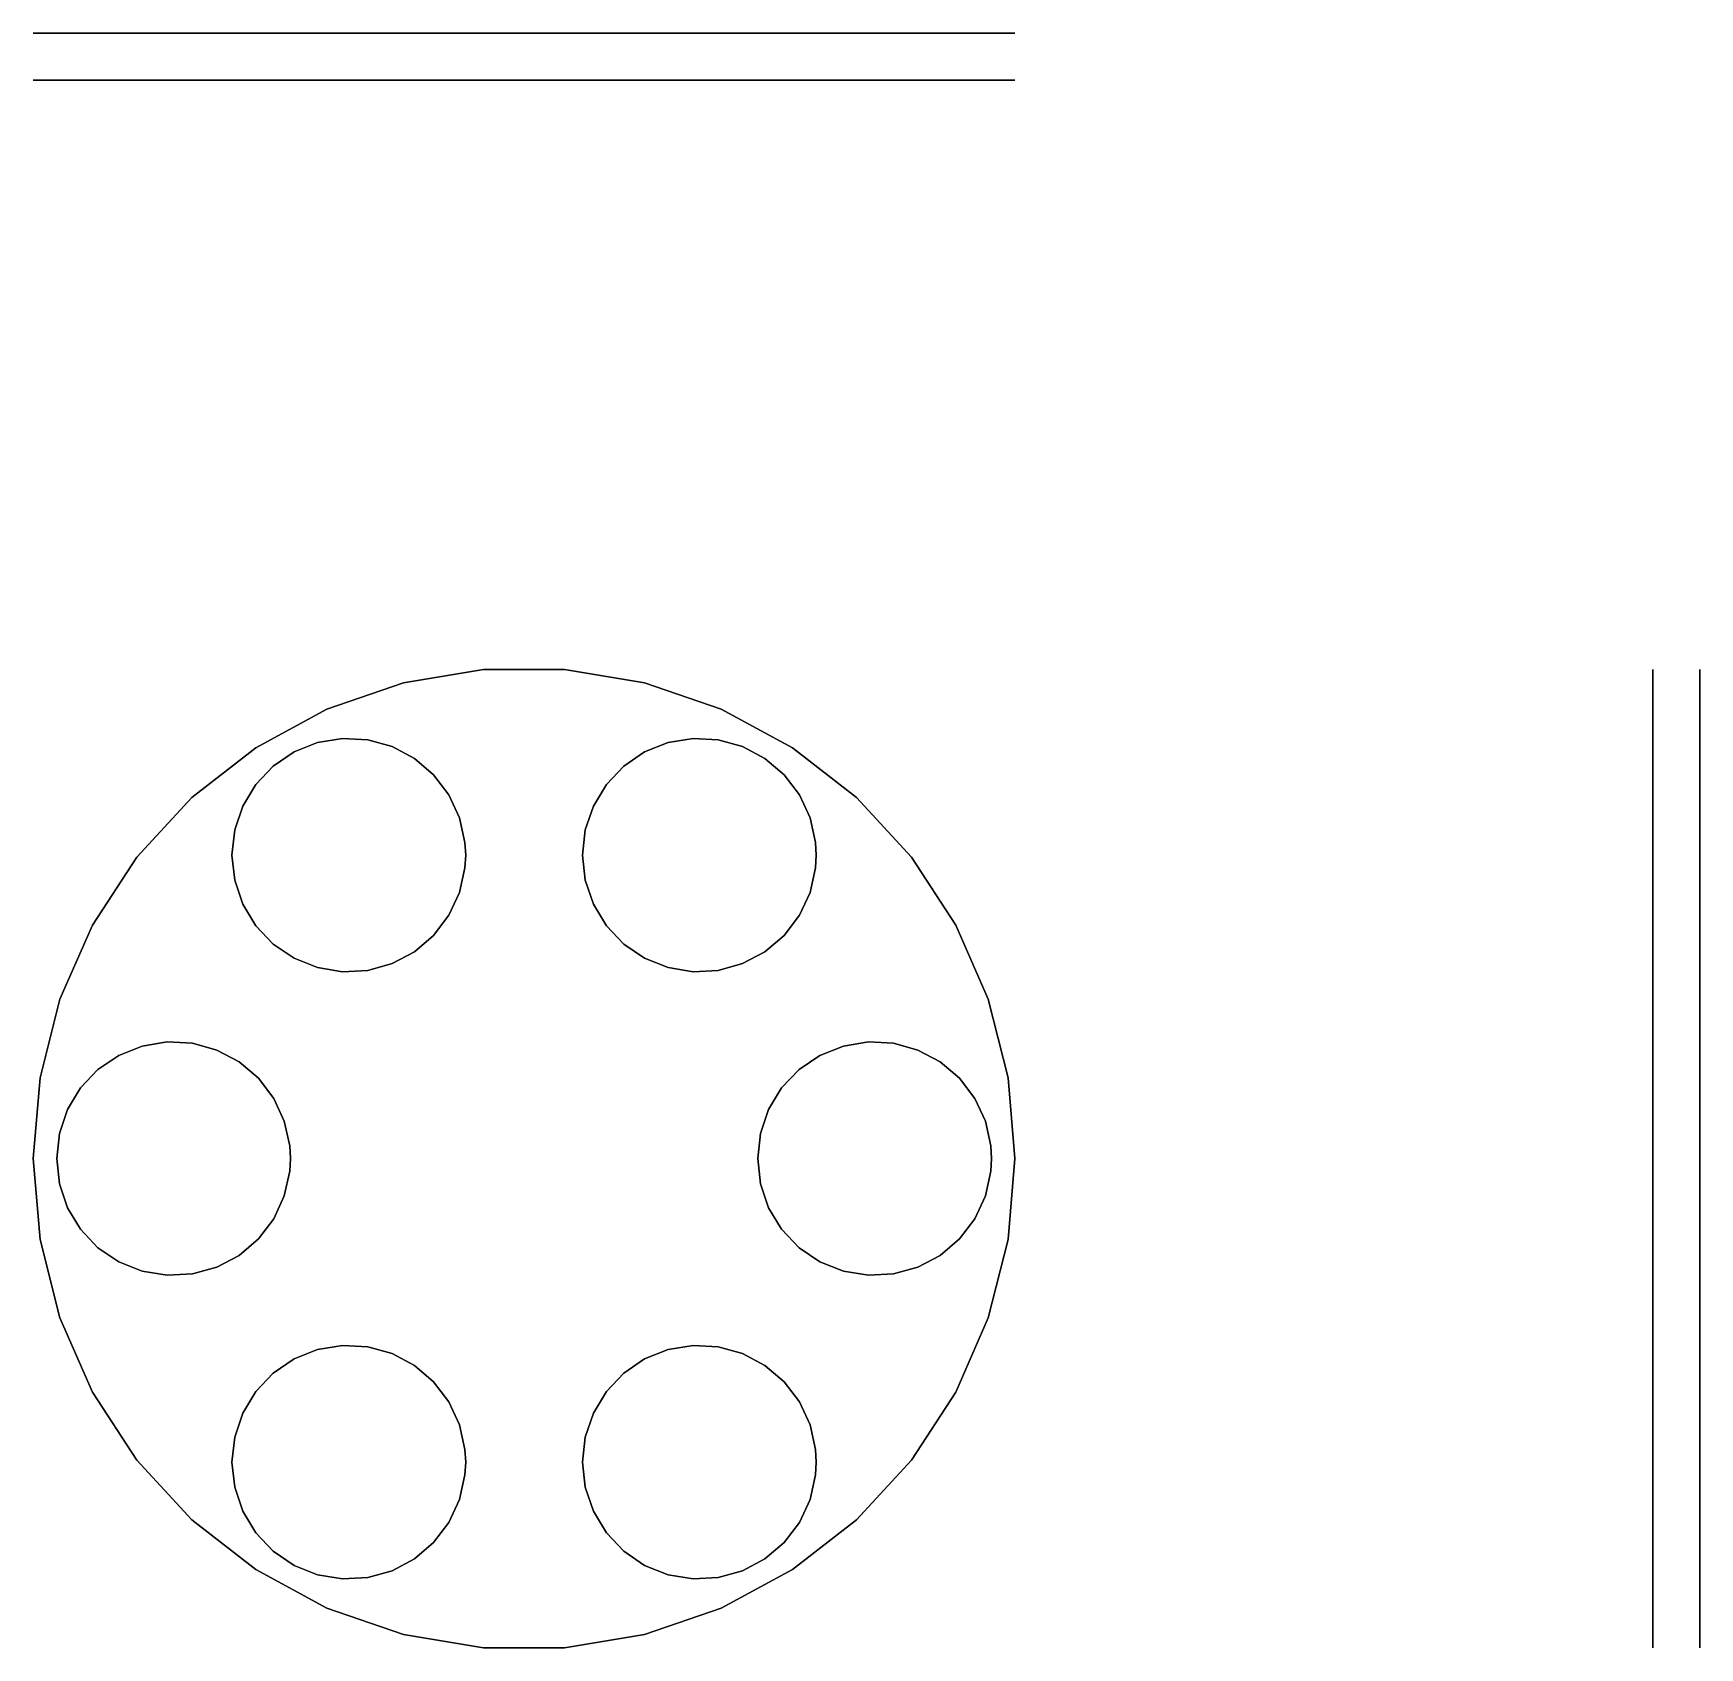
# Model space of a CAD drawing. Extents: x -2.62 to 6.29, y -2.62 to 6.02.
import ezdxf

# ---------------------------------------------------------------- set-up
doc = ezdxf.new("R2010")
doc.units = 0
doc.layers.get('0').update_dxf_attribs({"linetype": 'CONTINUOUS'})

msp = doc.modelspace()

# ---------------------------------------------------------------- linework, layer by layer
for p, q in [((-2.5892, 6.0196), (-2.625, 6.0196)), ((-2.625, 6.0196), (-2.5892, 6.0196)), ((-2.4828, 6.0196), (-2.5892, 6.0196)), ((-2.5892, 6.0196), (-2.4828, 6.0196)), ((-2.5, 6.0196), (-2.4854, 6.0196)), ((-2.4854, 6.0196), (-2.5, 6.0196)), ((-2.4854, 6.0196), (-2.4422, 6.0196)), ((-2.4422, 6.0196), (-2.4854, 6.0196)), ((-2.3086, 6.0196), (-2.4828, 6.0196)), ((-2.4828, 6.0196), (-2.3086, 6.0196)), ((-2.4422, 6.0196), (-2.3726, 6.0196)), ((-2.3726, 6.0196), (-2.4422, 6.0196)), ((-2.3726, 6.0196), (-2.2796, 6.0196)), ((-2.2796, 6.0196), (-2.3726, 6.0196)), ((-2.0715, 6.0196), (-2.3086, 6.0196)), ((-2.3086, 6.0196), (-2.0715, 6.0196)), ((-2.2796, 6.0196), (-2.1678, 6.0196)), ((-2.1678, 6.0196), (-2.2796, 6.0196)), ((-2.1678, 6.0196), (-2.0422, 6.0196)), ((-2.0422, 6.0196), (-2.1678, 6.0196)), ((-1.7779, 6.0196), (-2.0715, 6.0196)), ((-2.0715, 6.0196), (-1.7779, 6.0196)), ((-2.0422, 6.0196), (-1.9088, 6.0196)), ((-1.9088, 6.0196), (-2.0422, 6.0196)), ((-1.9088, 6.0196), (-1.7739, 6.0196)), ((-1.7739, 6.0196), (-1.9088, 6.0196)), ((-1.4357, 6.0196), (-1.7779, 6.0196)), ((-1.7779, 6.0196), (-1.4357, 6.0196)), ((-1.7739, 6.0196), (-1.6437, 6.0196)), ((-1.6437, 6.0196), (-1.7739, 6.0196)), ((-1.6437, 6.0196), (-1.5243, 6.0196)), ((-1.5243, 6.0196), (-1.6437, 6.0196)), ((-1.5625, 6.0196), (-1.5479, 6.0196)), ((-1.5479, 6.0196), (-1.5625, 6.0196)), ((-1.5625, 6.0196), (-1.5479, 6.0196)), ((-1.5479, 6.0196), (-1.5625, 6.0196)), ((-1.5479, 6.0196), (-1.5047, 6.0196)), ((-1.5047, 6.0196), (-1.5479, 6.0196)), ((-1.5479, 6.0196), (-1.5047, 6.0196)), ((-1.5047, 6.0196), (-1.5479, 6.0196)), ((-1.5243, 6.0196), (-1.4213, 6.0196)), ((-1.4213, 6.0196), (-1.5243, 6.0196)), ((-1.5047, 6.0196), (-1.4351, 6.0196)), ((-1.4351, 6.0196), (-1.5047, 6.0196)), ((-1.5047, 6.0196), (-1.4351, 6.0196)), ((-1.4351, 6.0196), (-1.5047, 6.0196)), ((-1.0545, 6.0196), (-1.4357, 6.0196)), ((-1.4357, 6.0196), (-1.0545, 6.0196)), ((-1.4351, 6.0196), (-1.3421, 6.0196)), ((-1.3421, 6.0196), (-1.4351, 6.0196)), ((-1.4351, 6.0196), (-1.3421, 6.0196)), ((-1.3421, 6.0196), (-1.4351, 6.0196)), ((-1.4213, 6.0196), (-1.3395, 6.0196)), ((-1.3395, 6.0196), (-1.4213, 6.0196)), ((-1.3421, 6.0196), (-1.2303, 6.0196)), ((-1.2303, 6.0196), (-1.3421, 6.0196)), ((-1.3421, 6.0196), (-1.2303, 6.0196)), ((-1.2303, 6.0196), (-1.3421, 6.0196)), ((-1.3395, 6.0196), (-1.2827, 6.0196)), ((-1.2827, 6.0196), (-1.3395, 6.0196)), ((-1.2827, 6.0196), (-1.2537, 6.0196)), ((-1.2537, 6.0196), (-1.2827, 6.0196)), ((-1.2537, 6.0196), (-1.25, 6.0196)), ((-1.25, 6.0196), (-1.2537, 6.0196)), ((-1.2303, 6.0196), (-1.1047, 6.0196)), ((-1.1047, 6.0196), (-1.2303, 6.0196)), ((-1.2303, 6.0196), (-1.1047, 6.0196)), ((-1.1047, 6.0196), (-1.2303, 6.0196)), ((-1.1047, 6.0196), (-0.9713, 6.0196)), ((-0.9713, 6.0196), (-1.1047, 6.0196)), ((-1.1047, 6.0196), (-0.9713, 6.0196)), ((-0.9713, 6.0196), (-1.1047, 6.0196)), ((-0.6444, 6.0196), (-1.0545, 6.0196)), ((-1.0545, 6.0196), (-0.6444, 6.0196)), ((-0.9713, 6.0196), (-0.8364, 6.0196)), ((-0.8364, 6.0196), (-0.9713, 6.0196)), ((-0.9713, 6.0196), (-0.8364, 6.0196)), ((-0.8364, 6.0196), (-0.9713, 6.0196)), ((-0.8364, 6.0196), (-0.7062, 6.0196)), ((-0.7062, 6.0196), (-0.8364, 6.0196)), ((-0.8364, 6.0196), (-0.7062, 6.0196)), ((-0.7062, 6.0196), (-0.8364, 6.0196)), ((-0.7062, 6.0196), (-0.5868, 6.0196)), ((-0.5868, 6.0196), (-0.7062, 6.0196)), ((-0.7062, 6.0196), (-0.5868, 6.0196)), ((-0.5868, 6.0196), (-0.7062, 6.0196)), ((-0.2168, 6.0196), (-0.6444, 6.0196)), ((-0.6444, 6.0196), (-0.2168, 6.0196)), ((-0.5868, 6.0196), (-0.4838, 6.0196)), ((-0.4838, 6.0196), (-0.5868, 6.0196)), ((-0.5868, 6.0196), (-0.4838, 6.0196)), ((-0.4838, 6.0196), (-0.5868, 6.0196)), ((-0.4838, 6.0196), (-0.402, 6.0196)), ((-0.402, 6.0196), (-0.4838, 6.0196)), ((-0.4838, 6.0196), (-0.402, 6.0196)), ((-0.402, 6.0196), (-0.4838, 6.0196)), ((-0.402, 6.0196), (-0.3452, 6.0196)), ((-0.3452, 6.0196), (-0.402, 6.0196)), ((-0.402, 6.0196), (-0.3452, 6.0196)), ((-0.3452, 6.0196), (-0.402, 6.0196)), ((-0.3452, 6.0196), (-0.3162, 6.0196)), ((-0.3162, 6.0196), (-0.3452, 6.0196)), ((-0.3452, 6.0196), (-0.3162, 6.0196)), ((-0.3162, 6.0196), (-0.3452, 6.0196)), ((-0.3162, 6.0196), (-0.3125, 6.0196)), ((-0.3125, 6.0196), (-0.3162, 6.0196)), ((-0.3162, 6.0196), (-0.3125, 6.0196)), ((-0.3125, 6.0196), (-0.3162, 6.0196)), ((0.2168, 6.0196), (-0.2168, 6.0196)), ((-0.2168, 6.0196), (0.2168, 6.0196)), ((0.6444, 6.0196), (0.2168, 6.0196)), ((0.2168, 6.0196), (0.6444, 6.0196)), ((0.3125, 6.0196), (0.3271, 6.0196)), ((0.3271, 6.0196), (0.3125, 6.0196)), ((0.3125, 6.0196), (0.3271, 6.0196)), ((0.3271, 6.0196), (0.3125, 6.0196)), ((0.3271, 6.0196), (0.3703, 6.0196)), ((0.3703, 6.0196), (0.3271, 6.0196)), ((0.3271, 6.0196), (0.3703, 6.0196)), ((0.3703, 6.0196), (0.3271, 6.0196)), ((0.3703, 6.0196), (0.4399, 6.0196)), ((0.4399, 6.0196), (0.3703, 6.0196)), ((0.3703, 6.0196), (0.4399, 6.0196)), ((0.4399, 6.0196), (0.3703, 6.0196)), ((0.4399, 6.0196), (0.5329, 6.0196)), ((0.5329, 6.0196), (0.4399, 6.0196)), ((0.4399, 6.0196), (0.5329, 6.0196)), ((0.5329, 6.0196), (0.4399, 6.0196)), ((0.5329, 6.0196), (0.6447, 6.0196)), ((0.6447, 6.0196), (0.5329, 6.0196)), ((0.5329, 6.0196), (0.6447, 6.0196)), ((0.6447, 6.0196), (0.5329, 6.0196)), ((1.0545, 6.0196), (0.6444, 6.0196)), ((0.6444, 6.0196), (1.0545, 6.0196)), ((0.6447, 6.0196), (0.7703, 6.0196)), ((0.7703, 6.0196), (0.6447, 6.0196)), ((0.6447, 6.0196), (0.7703, 6.0196)), ((0.7703, 6.0196), (0.6447, 6.0196)), ((0.7703, 6.0196), (0.9037, 6.0196)), ((0.9037, 6.0196), (0.7703, 6.0196)), ((0.7703, 6.0196), (0.9037, 6.0196)), ((0.9037, 6.0196), (0.7703, 6.0196)), ((0.9037, 6.0196), (1.0386, 6.0196)), ((1.0386, 6.0196), (0.9037, 6.0196)), ((0.9037, 6.0196), (1.0386, 6.0196)), ((1.0386, 6.0196), (0.9037, 6.0196)), ((1.0386, 6.0196), (1.1688, 6.0196)), ((1.1688, 6.0196), (1.0386, 6.0196)), ((1.0386, 6.0196), (1.1688, 6.0196)), ((1.1688, 6.0196), (1.0386, 6.0196)), ((1.4357, 6.0196), (1.0545, 6.0196)), ((1.0545, 6.0196), (1.4357, 6.0196)), ((1.1688, 6.0196), (1.2882, 6.0196)), ((1.2882, 6.0196), (1.1688, 6.0196)), ((1.1688, 6.0196), (1.2882, 6.0196)), ((1.2882, 6.0196), (1.1688, 6.0196)), ((1.25, 6.0196), (1.2646, 6.0196)), ((1.2646, 6.0196), (1.25, 6.0196)), ((1.2646, 6.0196), (1.3078, 6.0196)), ((1.3078, 6.0196), (1.2646, 6.0196)), ((1.2882, 6.0196), (1.3912, 6.0196)), ((1.3912, 6.0196), (1.2882, 6.0196)), ((1.2882, 6.0196), (1.3912, 6.0196)), ((1.3912, 6.0196), (1.2882, 6.0196)), ((1.3078, 6.0196), (1.3774, 6.0196)), ((1.3774, 6.0196), (1.3078, 6.0196)), ((1.3774, 6.0196), (1.4704, 6.0196)), ((1.4704, 6.0196), (1.3774, 6.0196)), ((1.3912, 6.0196), (1.473, 6.0196)), ((1.473, 6.0196), (1.3912, 6.0196)), ((1.3912, 6.0196), (1.473, 6.0196)), ((1.473, 6.0196), (1.3912, 6.0196)), ((1.7779, 6.0196), (1.4357, 6.0196)), ((1.4357, 6.0196), (1.7779, 6.0196)), ((1.4704, 6.0196), (1.5822, 6.0196)), ((1.5822, 6.0196), (1.4704, 6.0196)), ((1.473, 6.0196), (1.5298, 6.0196)), ((1.5298, 6.0196), (1.473, 6.0196)), ((1.473, 6.0196), (1.5298, 6.0196)), ((1.5298, 6.0196), (1.473, 6.0196)), ((1.5298, 6.0196), (1.5588, 6.0196)), ((1.5588, 6.0196), (1.5298, 6.0196)), ((1.5298, 6.0196), (1.5588, 6.0196)), ((1.5588, 6.0196), (1.5298, 6.0196)), ((1.5588, 6.0196), (1.5625, 6.0196)), ((1.5625, 6.0196), (1.5588, 6.0196)), ((1.5588, 6.0196), (1.5625, 6.0196)), ((1.5625, 6.0196), (1.5588, 6.0196)), ((1.5822, 6.0196), (1.7078, 6.0196)), ((1.7078, 6.0196), (1.5822, 6.0196)), ((1.7078, 6.0196), (1.8412, 6.0196)), ((1.8412, 6.0196), (1.7078, 6.0196)), ((2.0715, 6.0196), (1.7779, 6.0196)), ((1.7779, 6.0196), (2.0715, 6.0196)), ((1.8412, 6.0196), (1.9761, 6.0196)), ((1.9761, 6.0196), (1.8412, 6.0196)), ((1.9761, 6.0196), (2.1063, 6.0196)), ((2.1063, 6.0196), (1.9761, 6.0196)), ((2.3086, 6.0196), (2.0715, 6.0196)), ((2.0715, 6.0196), (2.3086, 6.0196)), ((2.1063, 6.0196), (2.2257, 6.0196)), ((2.2257, 6.0196), (2.1063, 6.0196)), ((2.2257, 6.0196), (2.3287, 6.0196)), ((2.3287, 6.0196), (2.2257, 6.0196)), ((2.4828, 6.0196), (2.3086, 6.0196)), ((2.3086, 6.0196), (2.4828, 6.0196)), ((2.3287, 6.0196), (2.4105, 6.0196)), ((2.4105, 6.0196), (2.3287, 6.0196)), ((2.4105, 6.0196), (2.4673, 6.0196)), ((2.4673, 6.0196), (2.4105, 6.0196)), ((2.4673, 6.0196), (2.4963, 6.0196)), ((2.4963, 6.0196), (2.4673, 6.0196)), ((2.5892, 6.0196), (2.4828, 6.0196)), ((2.4828, 6.0196), (2.5892, 6.0196)), ((2.4963, 6.0196), (2.5, 6.0196)), ((2.5, 6.0196), (2.4963, 6.0196)), ((2.625, 6.0196), (2.5892, 6.0196)), ((2.5892, 6.0196), (2.625, 6.0196)), ((-2.5892, 5.7696), (-2.625, 5.7696)), ((-2.625, 5.7696), (-2.5892, 5.7696)), ((-2.5892, 5.7696), (-2.4828, 5.7696)), ((-2.4828, 5.7696), (-2.5892, 5.7696)), ((-2.4854, 5.7696), (-2.5, 5.7696)), ((-2.5, 5.7696), (-2.4854, 5.7696)), ((-2.4422, 5.7696), (-2.4854, 5.7696)), ((-2.4854, 5.7696), (-2.4422, 5.7696)), ((-2.4828, 5.7696), (-2.3086, 5.7696)), ((-2.3086, 5.7696), (-2.4828, 5.7696)), ((-2.3726, 5.7696), (-2.4422, 5.7696)), ((-2.4422, 5.7696), (-2.3726, 5.7696)), ((-2.2796, 5.7696), (-2.3726, 5.7696)), ((-2.3726, 5.7696), (-2.2796, 5.7696)), ((-2.3086, 5.7696), (-2.0715, 5.7696)), ((-2.0715, 5.7696), (-2.3086, 5.7696)), ((-2.1678, 5.7696), (-2.2796, 5.7696)), ((-2.2796, 5.7696), (-2.1678, 5.7696)), ((-2.0422, 5.7696), (-2.1678, 5.7696)), ((-2.1678, 5.7696), (-2.0422, 5.7696)), ((-2.0715, 5.7696), (-1.7779, 5.7696)), ((-1.7779, 5.7696), (-2.0715, 5.7696)), ((-1.9088, 5.7696), (-2.0422, 5.7696)), ((-2.0422, 5.7696), (-1.9088, 5.7696)), ((-1.7739, 5.7696), (-1.9088, 5.7696)), ((-1.9088, 5.7696), (-1.7739, 5.7696)), ((-1.7779, 5.7696), (-1.4357, 5.7696)), ((-1.4357, 5.7696), (-1.7779, 5.7696)), ((-1.6437, 5.7696), (-1.7739, 5.7696)), ((-1.7739, 5.7696), (-1.6437, 5.7696)), ((-1.5243, 5.7696), (-1.6437, 5.7696)), ((-1.6437, 5.7696), (-1.5243, 5.7696)), ((-1.5479, 5.7696), (-1.5625, 5.7696)), ((-1.5625, 5.7696), (-1.5479, 5.7696)), ((-1.5479, 5.7696), (-1.5625, 5.7696)), ((-1.5625, 5.7696), (-1.5479, 5.7696)), ((-1.5047, 5.7696), (-1.5479, 5.7696)), ((-1.5479, 5.7696), (-1.5047, 5.7696)), ((-1.5047, 5.7696), (-1.5479, 5.7696)), ((-1.5479, 5.7696), (-1.5047, 5.7696)), ((-1.4213, 5.7696), (-1.5243, 5.7696)), ((-1.5243, 5.7696), (-1.4213, 5.7696)), ((-1.4351, 5.7696), (-1.5047, 5.7696)), ((-1.5047, 5.7696), (-1.4351, 5.7696)), ((-1.4351, 5.7696), (-1.5047, 5.7696)), ((-1.5047, 5.7696), (-1.4351, 5.7696)), ((-1.4357, 5.7696), (-1.0545, 5.7696)), ((-1.0545, 5.7696), (-1.4357, 5.7696)), ((-1.3421, 5.7696), (-1.4351, 5.7696)), ((-1.4351, 5.7696), (-1.3421, 5.7696)), ((-1.3421, 5.7696), (-1.4351, 5.7696)), ((-1.4351, 5.7696), (-1.3421, 5.7696)), ((-1.3395, 5.7696), (-1.4213, 5.7696)), ((-1.4213, 5.7696), (-1.3395, 5.7696)), ((-1.2303, 5.7696), (-1.3421, 5.7696)), ((-1.3421, 5.7696), (-1.2303, 5.7696)), ((-1.2303, 5.7696), (-1.3421, 5.7696)), ((-1.3421, 5.7696), (-1.2303, 5.7696)), ((-1.2827, 5.7696), (-1.3395, 5.7696)), ((-1.3395, 5.7696), (-1.2827, 5.7696)), ((-1.2537, 5.7696), (-1.2827, 5.7696)), ((-1.2827, 5.7696), (-1.2537, 5.7696)), ((-1.25, 5.7696), (-1.2537, 5.7696)), ((-1.2537, 5.7696), (-1.25, 5.7696)), ((-1.1047, 5.7696), (-1.2303, 5.7696)), ((-1.2303, 5.7696), (-1.1047, 5.7696)), ((-1.1047, 5.7696), (-1.2303, 5.7696)), ((-1.2303, 5.7696), (-1.1047, 5.7696)), ((-0.9713, 5.7696), (-1.1047, 5.7696)), ((-1.1047, 5.7696), (-0.9713, 5.7696)), ((-0.9713, 5.7696), (-1.1047, 5.7696)), ((-1.1047, 5.7696), (-0.9713, 5.7696)), ((-1.0545, 5.7696), (-0.6444, 5.7696)), ((-0.6444, 5.7696), (-1.0545, 5.7696)), ((-0.8364, 5.7696), (-0.9713, 5.7696)), ((-0.9713, 5.7696), (-0.8364, 5.7696)), ((-0.8364, 5.7696), (-0.9713, 5.7696)), ((-0.9713, 5.7696), (-0.8364, 5.7696)), ((-0.7062, 5.7696), (-0.8364, 5.7696)), ((-0.8364, 5.7696), (-0.7062, 5.7696)), ((-0.7062, 5.7696), (-0.8364, 5.7696)), ((-0.8364, 5.7696), (-0.7062, 5.7696)), ((-0.5868, 5.7696), (-0.7062, 5.7696)), ((-0.7062, 5.7696), (-0.5868, 5.7696)), ((-0.5868, 5.7696), (-0.7062, 5.7696)), ((-0.7062, 5.7696), (-0.5868, 5.7696)), ((-0.6444, 5.7696), (-0.2168, 5.7696)), ((-0.2168, 5.7696), (-0.6444, 5.7696)), ((-0.4838, 5.7696), (-0.5868, 5.7696)), ((-0.5868, 5.7696), (-0.4838, 5.7696)), ((-0.4838, 5.7696), (-0.5868, 5.7696)), ((-0.5868, 5.7696), (-0.4838, 5.7696)), ((-0.402, 5.7696), (-0.4838, 5.7696)), ((-0.4838, 5.7696), (-0.402, 5.7696)), ((-0.402, 5.7696), (-0.4838, 5.7696)), ((-0.4838, 5.7696), (-0.402, 5.7696)), ((-0.3452, 5.7696), (-0.402, 5.7696)), ((-0.402, 5.7696), (-0.3452, 5.7696)), ((-0.3452, 5.7696), (-0.402, 5.7696)), ((-0.402, 5.7696), (-0.3452, 5.7696)), ((-0.3162, 5.7696), (-0.3452, 5.7696)), ((-0.3452, 5.7696), (-0.3162, 5.7696)), ((-0.3162, 5.7696), (-0.3452, 5.7696)), ((-0.3452, 5.7696), (-0.3162, 5.7696)), ((-0.3125, 5.7696), (-0.3162, 5.7696)), ((-0.3162, 5.7696), (-0.3125, 5.7696)), ((-0.3125, 5.7696), (-0.3162, 5.7696)), ((-0.3162, 5.7696), (-0.3125, 5.7696)), ((-0.2168, 5.7696), (0.2168, 5.7696)), ((0.2168, 5.7696), (-0.2168, 5.7696)), ((0.2168, 5.7696), (0.6444, 5.7696)), ((0.6444, 5.7696), (0.2168, 5.7696)), ((0.3271, 5.7696), (0.3125, 5.7696)), ((0.3125, 5.7696), (0.3271, 5.7696)), ((0.3271, 5.7696), (0.3125, 5.7696)), ((0.3125, 5.7696), (0.3271, 5.7696)), ((0.3703, 5.7696), (0.3271, 5.7696)), ((0.3271, 5.7696), (0.3703, 5.7696)), ((0.3703, 5.7696), (0.3271, 5.7696)), ((0.3271, 5.7696), (0.3703, 5.7696)), ((0.4399, 5.7696), (0.3703, 5.7696)), ((0.3703, 5.7696), (0.4399, 5.7696)), ((0.4399, 5.7696), (0.3703, 5.7696)), ((0.3703, 5.7696), (0.4399, 5.7696)), ((0.5329, 5.7696), (0.4399, 5.7696)), ((0.4399, 5.7696), (0.5329, 5.7696)), ((0.5329, 5.7696), (0.4399, 5.7696)), ((0.4399, 5.7696), (0.5329, 5.7696)), ((0.6447, 5.7696), (0.5329, 5.7696)), ((0.5329, 5.7696), (0.6447, 5.7696)), ((0.6447, 5.7696), (0.5329, 5.7696)), ((0.5329, 5.7696), (0.6447, 5.7696)), ((0.6444, 5.7696), (1.0545, 5.7696)), ((1.0545, 5.7696), (0.6444, 5.7696)), ((0.7703, 5.7696), (0.6447, 5.7696)), ((0.6447, 5.7696), (0.7703, 5.7696)), ((0.7703, 5.7696), (0.6447, 5.7696)), ((0.6447, 5.7696), (0.7703, 5.7696)), ((0.9037, 5.7696), (0.7703, 5.7696)), ((0.7703, 5.7696), (0.9037, 5.7696)), ((0.9037, 5.7696), (0.7703, 5.7696)), ((0.7703, 5.7696), (0.9037, 5.7696)), ((1.0386, 5.7696), (0.9037, 5.7696)), ((0.9037, 5.7696), (1.0386, 5.7696)), ((1.0386, 5.7696), (0.9037, 5.7696)), ((0.9037, 5.7696), (1.0386, 5.7696)), ((1.1688, 5.7696), (1.0386, 5.7696)), ((1.0386, 5.7696), (1.1688, 5.7696)), ((1.1688, 5.7696), (1.0386, 5.7696)), ((1.0386, 5.7696), (1.1688, 5.7696)), ((1.0545, 5.7696), (1.4357, 5.7696)), ((1.4357, 5.7696), (1.0545, 5.7696)), ((1.2882, 5.7696), (1.1688, 5.7696)), ((1.1688, 5.7696), (1.2882, 5.7696)), ((1.2882, 5.7696), (1.1688, 5.7696)), ((1.1688, 5.7696), (1.2882, 5.7696)), ((1.2646, 5.7696), (1.25, 5.7696)), ((1.25, 5.7696), (1.2646, 5.7696)), ((1.3078, 5.7696), (1.2646, 5.7696)), ((1.2646, 5.7696), (1.3078, 5.7696)), ((1.3912, 5.7696), (1.2882, 5.7696)), ((1.2882, 5.7696), (1.3912, 5.7696)), ((1.3912, 5.7696), (1.2882, 5.7696)), ((1.2882, 5.7696), (1.3912, 5.7696)), ((1.3774, 5.7696), (1.3078, 5.7696)), ((1.3078, 5.7696), (1.3774, 5.7696)), ((1.4704, 5.7696), (1.3774, 5.7696)), ((1.3774, 5.7696), (1.4704, 5.7696)), ((1.473, 5.7696), (1.3912, 5.7696)), ((1.3912, 5.7696), (1.473, 5.7696)), ((1.473, 5.7696), (1.3912, 5.7696)), ((1.3912, 5.7696), (1.473, 5.7696)), ((1.4357, 5.7696), (1.7779, 5.7696)), ((1.7779, 5.7696), (1.4357, 5.7696)), ((1.5822, 5.7696), (1.4704, 5.7696)), ((1.4704, 5.7696), (1.5822, 5.7696)), ((1.5298, 5.7696), (1.473, 5.7696)), ((1.473, 5.7696), (1.5298, 5.7696)), ((1.5298, 5.7696), (1.473, 5.7696)), ((1.473, 5.7696), (1.5298, 5.7696)), ((1.5588, 5.7696), (1.5298, 5.7696)), ((1.5298, 5.7696), (1.5588, 5.7696)), ((1.5588, 5.7696), (1.5298, 5.7696)), ((1.5298, 5.7696), (1.5588, 5.7696)), ((1.5625, 5.7696), (1.5588, 5.7696)), ((1.5588, 5.7696), (1.5625, 5.7696)), ((1.5625, 5.7696), (1.5588, 5.7696)), ((1.5588, 5.7696), (1.5625, 5.7696)), ((1.7078, 5.7696), (1.5822, 5.7696)), ((1.5822, 5.7696), (1.7078, 5.7696)), ((1.8412, 5.7696), (1.7078, 5.7696)), ((1.7078, 5.7696), (1.8412, 5.7696)), ((1.7779, 5.7696), (2.0715, 5.7696)), ((2.0715, 5.7696), (1.7779, 5.7696)), ((1.9761, 5.7696), (1.8412, 5.7696)), ((1.8412, 5.7696), (1.9761, 5.7696)), ((2.1063, 5.7696), (1.9761, 5.7696)), ((1.9761, 5.7696), (2.1063, 5.7696)), ((2.0715, 5.7696), (2.3086, 5.7696)), ((2.3086, 5.7696), (2.0715, 5.7696)), ((2.2257, 5.7696), (2.1063, 5.7696)), ((2.1063, 5.7696), (2.2257, 5.7696)), ((2.3287, 5.7696), (2.2257, 5.7696)), ((2.2257, 5.7696), (2.3287, 5.7696)), ((2.3086, 5.7696), (2.4828, 5.7696)), ((2.4828, 5.7696), (2.3086, 5.7696)), ((2.4105, 5.7696), (2.3287, 5.7696)), ((2.3287, 5.7696), (2.4105, 5.7696)), ((2.4673, 5.7696), (2.4105, 5.7696)), ((2.4105, 5.7696), (2.4673, 5.7696)), ((2.4963, 5.7696), (2.4673, 5.7696)), ((2.4673, 5.7696), (2.4963, 5.7696)), ((2.4828, 5.7696), (2.5892, 5.7696)), ((2.5892, 5.7696), (2.4828, 5.7696)), ((2.5, 5.7696), (2.4963, 5.7696)), ((2.4963, 5.7696), (2.5, 5.7696)), ((2.5892, 5.7696), (2.625, 5.7696)), ((2.625, 5.7696), (2.5892, 5.7696)), ((-0.6444, 2.5447), (-0.2168, 2.616)), ((-0.2168, 2.616), (-0.6444, 2.5447)), ((-0.2168, 2.616), (0.2168, 2.616)), ((0.2168, 2.616), (-0.2168, 2.616)), ((0.2168, 2.616), (0.6444, 2.5447)), ((0.6444, 2.5447), (0.2168, 2.616)), ((6.0375, 2.616), (6.0375, 2.5447)), ((6.0375, 2.616), (6.0375, 2.616)), ((6.0375, 2.5447), (6.0375, 2.616)), ((6.2875, 2.5447), (6.2875, 2.616)), ((6.2875, 2.616), (6.2875, 2.616)), ((6.2875, 2.616), (6.2875, 2.5447)), ((-1.0545, 2.4039), (-0.6444, 2.5447)), ((-0.6444, 2.5447), (-1.0545, 2.4039)), ((0.6444, 2.5447), (1.0545, 2.4039)), ((1.0545, 2.4039), (0.6444, 2.5447)), ((6.0375, 2.5447), (6.0375, 2.4039)), ((6.0375, 2.4039), (6.0375, 2.5447)), ((6.2875, 2.4039), (6.2875, 2.5447)), ((6.2875, 2.5447), (6.2875, 2.4039)), ((-1.4357, 2.1976), (-1.0545, 2.4039)), ((-1.0545, 2.4039), (-1.4357, 2.1976)), ((1.0545, 2.4039), (1.4357, 2.1976)), ((1.4357, 2.1976), (1.0545, 2.4039)), ((6.0375, 2.4039), (6.0375, 2.1976)), ((6.0375, 2.1976), (6.0375, 2.4039)), ((6.2875, 2.1976), (6.2875, 2.4039)), ((6.2875, 2.4039), (6.2875, 2.1976)), ((-0.9713, 2.2479), (-1.1047, 2.226)), ((-1.1047, 2.226), (-0.9713, 2.2479)), ((-0.8364, 2.2406), (-0.9713, 2.2479)), ((-0.9713, 2.2479), (-0.8364, 2.2406)), ((-0.7062, 2.2044), (-0.8364, 2.2406)), ((-0.8364, 2.2406), (-0.7062, 2.2044)), ((0.9037, 2.2479), (0.7703, 2.226)), ((0.7703, 2.226), (0.9037, 2.2479)), ((1.0386, 2.2406), (0.9037, 2.2479)), ((0.9037, 2.2479), (1.0386, 2.2406)), ((1.1688, 2.2044), (1.0386, 2.2406)), ((1.0386, 2.2406), (1.1688, 2.2044)), ((6.0375, 2.226), (6.0375, 2.2479)), ((6.0375, 2.2479), (6.0375, 2.2406)), ((6.0375, 2.226), (6.0375, 2.2479)), ((6.0375, 2.2479), (6.0375, 2.2406)), ((6.0375, 2.2406), (6.0375, 2.2044)), ((6.0375, 2.2406), (6.0375, 2.2044)), ((6.2875, 2.2479), (6.2875, 2.226)), ((6.2875, 2.2406), (6.2875, 2.2479)), ((6.2875, 2.2479), (6.2875, 2.226)), ((6.2875, 2.2406), (6.2875, 2.2479)), ((6.2875, 2.2044), (6.2875, 2.2406)), ((6.2875, 2.2044), (6.2875, 2.2406)), ((-1.7779, 1.9313), (-1.4357, 2.1976)), ((-1.4357, 2.1976), (-1.7779, 1.9313)), ((-1.2303, 2.176), (-1.3421, 2.1001)), ((-1.3421, 2.1001), (-1.2303, 2.176)), ((-1.1047, 2.226), (-1.2303, 2.176)), ((-1.2303, 2.176), (-1.1047, 2.226)), ((-0.5868, 2.1411), (-0.7062, 2.2044)), ((-0.7062, 2.2044), (-0.5868, 2.1411)), ((-0.4838, 2.0536), (-0.5868, 2.1411)), ((-0.5868, 2.1411), (-0.4838, 2.0536)), ((0.6447, 2.176), (0.5329, 2.1001)), ((0.5329, 2.1001), (0.6447, 2.176)), ((0.7703, 2.226), (0.6447, 2.176)), ((0.6447, 2.176), (0.7703, 2.226)), ((1.2882, 2.1411), (1.1688, 2.2044)), ((1.1688, 2.2044), (1.2882, 2.1411)), ((1.3912, 2.0536), (1.2882, 2.1411)), ((1.2882, 2.1411), (1.3912, 2.0536)), ((1.4357, 2.1976), (1.7779, 1.9313)), ((1.7779, 1.9313), (1.4357, 2.1976)), ((6.0375, 2.176), (6.0375, 2.226)), ((6.0375, 2.176), (6.0375, 2.226)), ((6.0375, 2.2044), (6.0375, 2.1411)), ((6.0375, 2.2044), (6.0375, 2.1411)), ((6.0375, 2.1976), (6.0375, 1.9313)), ((6.0375, 1.9313), (6.0375, 2.1976)), ((6.0375, 2.1001), (6.0375, 2.176)), ((6.0375, 2.1001), (6.0375, 2.176)), ((6.0375, 2.1411), (6.0375, 2.0536)), ((6.0375, 2.1411), (6.0375, 2.0536)), ((6.2875, 2.226), (6.2875, 2.176)), ((6.2875, 2.226), (6.2875, 2.176)), ((6.2875, 2.1411), (6.2875, 2.2044)), ((6.2875, 2.1411), (6.2875, 2.2044)), ((6.2875, 1.9313), (6.2875, 2.1976)), ((6.2875, 2.1976), (6.2875, 1.9313)), ((6.2875, 2.176), (6.2875, 2.1001)), ((6.2875, 2.176), (6.2875, 2.1001)), ((6.2875, 2.0536), (6.2875, 2.1411)), ((6.2875, 2.0536), (6.2875, 2.1411)), ((-1.3421, 2.1001), (-1.4351, 2.002)), ((-1.4351, 2.002), (-1.3421, 2.1001)), ((-0.402, 1.946), (-0.4838, 2.0536)), ((-0.4838, 2.0536), (-0.402, 1.946)), ((0.5329, 2.1001), (0.4399, 2.002)), ((0.4399, 2.002), (0.5329, 2.1001)), ((1.473, 1.946), (1.3912, 2.0536)), ((1.3912, 2.0536), (1.473, 1.946)), ((6.0375, 2.002), (6.0375, 2.1001)), ((6.0375, 2.002), (6.0375, 2.1001)), ((6.0375, 2.0536), (6.0375, 1.946)), ((6.0375, 2.0536), (6.0375, 1.946)), ((6.2875, 2.1001), (6.2875, 2.002)), ((6.2875, 2.1001), (6.2875, 2.002)), ((6.2875, 1.946), (6.2875, 2.0536)), ((6.2875, 1.946), (6.2875, 2.0536)), ((-1.4351, 2.002), (-1.5047, 1.8862)), ((-1.5047, 1.8862), (-1.4351, 2.002)), ((0.4399, 2.002), (0.3703, 1.8862)), ((0.3703, 1.8862), (0.4399, 2.002)), ((6.0375, 1.8862), (6.0375, 2.002)), ((6.0375, 1.8862), (6.0375, 2.002)), ((6.2875, 2.002), (6.2875, 1.8862)), ((6.2875, 2.002), (6.2875, 1.8862)), ((-2.0715, 1.6123), (-1.7779, 1.9313)), ((-1.7779, 1.9313), (-2.0715, 1.6123)), ((-1.5047, 1.8862), (-1.5479, 1.7582)), ((-1.5479, 1.7582), (-1.5047, 1.8862)), ((-0.3452, 1.8234), (-0.402, 1.946)), ((-0.402, 1.946), (-0.3452, 1.8234)), ((0.3703, 1.8862), (0.3271, 1.7582)), ((0.3271, 1.7582), (0.3703, 1.8862)), ((1.5298, 1.8234), (1.473, 1.946)), ((1.473, 1.946), (1.5298, 1.8234)), ((1.7779, 1.9313), (2.0715, 1.6123)), ((2.0715, 1.6123), (1.7779, 1.9313)), ((6.0375, 1.946), (6.0375, 1.8234)), ((6.0375, 1.946), (6.0375, 1.8234)), ((6.0375, 1.9313), (6.0375, 1.6123)), ((6.0375, 1.6123), (6.0375, 1.9313)), ((6.0375, 1.7582), (6.0375, 1.8862)), ((6.0375, 1.7582), (6.0375, 1.8862)), ((6.2875, 1.8234), (6.2875, 1.946)), ((6.2875, 1.8234), (6.2875, 1.946)), ((6.2875, 1.6123), (6.2875, 1.9313)), ((6.2875, 1.9313), (6.2875, 1.6123)), ((6.2875, 1.8862), (6.2875, 1.7582)), ((6.2875, 1.8862), (6.2875, 1.7582)), ((-0.3162, 1.6914), (-0.3452, 1.8234)), ((-0.3452, 1.8234), (-0.3162, 1.6914)), ((1.5588, 1.6914), (1.5298, 1.8234)), ((1.5298, 1.8234), (1.5588, 1.6914)), ((6.0375, 1.8234), (6.0375, 1.6914)), ((6.0375, 1.8234), (6.0375, 1.6914)), ((6.2875, 1.6914), (6.2875, 1.8234)), ((6.2875, 1.6914), (6.2875, 1.8234)), ((-1.5479, 1.7582), (-1.5625, 1.6238)), ((-1.5625, 1.6238), (-1.5479, 1.7582)), ((0.3271, 1.7582), (0.3125, 1.6238)), ((0.3125, 1.6238), (0.3271, 1.7582)), ((6.0375, 1.6238), (6.0375, 1.7582)), ((6.0375, 1.6238), (6.0375, 1.7582)), ((6.2875, 1.7582), (6.2875, 1.6238)), ((6.2875, 1.7582), (6.2875, 1.6238)), ((-2.3086, 1.2494), (-2.0715, 1.6123)), ((-2.0715, 1.6123), (-2.3086, 1.2494)), ((-1.5625, 1.6238), (-1.5479, 1.4894)), ((-1.5479, 1.4894), (-1.5625, 1.6238)), ((-0.3125, 1.6238), (-0.3162, 1.6914)), ((-0.3162, 1.6914), (-0.3125, 1.6238)), ((-0.3162, 1.5562), (-0.3125, 1.6238)), ((-0.3125, 1.6238), (-0.3162, 1.5562)), ((0.3125, 1.6238), (0.3271, 1.4894)), ((0.3271, 1.4894), (0.3125, 1.6238)), ((1.5625, 1.6238), (1.5588, 1.6914)), ((1.5588, 1.6914), (1.5625, 1.6238)), ((1.5588, 1.5562), (1.5625, 1.6238)), ((1.5625, 1.6238), (1.5588, 1.5562)), ((2.0715, 1.6123), (2.3086, 1.2494)), ((2.3086, 1.2494), (2.0715, 1.6123)), ((6.0375, 1.6914), (6.0375, 1.6238)), ((6.0375, 1.6914), (6.0375, 1.6238)), ((6.0375, 1.6238), (6.0375, 1.5562)), ((6.0375, 1.4894), (6.0375, 1.6238)), ((6.0375, 1.6238), (6.0375, 1.5562)), ((6.0375, 1.4894), (6.0375, 1.6238)), ((6.0375, 1.6123), (6.0375, 1.2494)), ((6.0375, 1.2494), (6.0375, 1.6123)), ((6.2875, 1.6238), (6.2875, 1.6914)), ((6.2875, 1.6238), (6.2875, 1.6914)), ((6.2875, 1.5562), (6.2875, 1.6238)), ((6.2875, 1.6238), (6.2875, 1.4894)), ((6.2875, 1.5562), (6.2875, 1.6238)), ((6.2875, 1.6238), (6.2875, 1.4894)), ((6.2875, 1.2494), (6.2875, 1.6123)), ((6.2875, 1.6123), (6.2875, 1.2494)), ((-0.3452, 1.4242), (-0.3162, 1.5562)), ((-0.3162, 1.5562), (-0.3452, 1.4242)), ((1.5298, 1.4242), (1.5588, 1.5562)), ((1.5588, 1.5562), (1.5298, 1.4242)), ((6.0375, 1.5562), (6.0375, 1.4242)), ((6.0375, 1.5562), (6.0375, 1.4242)), ((6.2875, 1.4242), (6.2875, 1.5562)), ((6.2875, 1.4242), (6.2875, 1.5562)), ((-1.5479, 1.4894), (-1.5047, 1.3614)), ((-1.5047, 1.3614), (-1.5479, 1.4894)), ((0.3271, 1.4894), (0.3703, 1.3614)), ((0.3703, 1.3614), (0.3271, 1.4894)), ((6.0375, 1.3614), (6.0375, 1.4894)), ((6.0375, 1.3614), (6.0375, 1.4894)), ((6.2875, 1.4894), (6.2875, 1.3614)), ((6.2875, 1.4894), (6.2875, 1.3614)), ((-1.5047, 1.3614), (-1.4351, 1.2456)), ((-1.4351, 1.2456), (-1.5047, 1.3614)), ((-0.402, 1.3016), (-0.3452, 1.4242)), ((-0.3452, 1.4242), (-0.402, 1.3016)), ((0.3703, 1.3614), (0.4399, 1.2456)), ((0.4399, 1.2456), (0.3703, 1.3614)), ((1.473, 1.3016), (1.5298, 1.4242)), ((1.5298, 1.4242), (1.473, 1.3016)), ((6.0375, 1.4242), (6.0375, 1.3016)), ((6.0375, 1.4242), (6.0375, 1.3016)), ((6.0375, 1.2456), (6.0375, 1.3614)), ((6.0375, 1.2456), (6.0375, 1.3614)), ((6.2875, 1.3016), (6.2875, 1.4242)), ((6.2875, 1.3016), (6.2875, 1.4242)), ((6.2875, 1.3614), (6.2875, 1.2456)), ((6.2875, 1.3614), (6.2875, 1.2456)), ((-2.4828, 0.8523), (-2.3086, 1.2494)), ((-2.3086, 1.2494), (-2.4828, 0.8523)), ((-0.4838, 1.194), (-0.402, 1.3016)), ((-0.402, 1.3016), (-0.4838, 1.194)), ((1.3912, 1.194), (1.473, 1.3016)), ((1.473, 1.3016), (1.3912, 1.194)), ((2.3086, 1.2494), (2.4828, 0.8523)), ((2.4828, 0.8523), (2.3086, 1.2494)), ((6.0375, 1.3016), (6.0375, 1.194)), ((6.0375, 1.3016), (6.0375, 1.194)), ((6.0375, 1.2494), (6.0375, 0.8523)), ((6.0375, 0.8523), (6.0375, 1.2494)), ((6.2875, 1.194), (6.2875, 1.3016)), ((6.2875, 1.194), (6.2875, 1.3016)), ((6.2875, 0.8523), (6.2875, 1.2494)), ((6.2875, 1.2494), (6.2875, 0.8523)), ((-1.4351, 1.2456), (-1.3421, 1.1474)), ((-1.3421, 1.1474), (-1.4351, 1.2456)), ((-0.5868, 1.1065), (-0.4838, 1.194)), ((-0.4838, 1.194), (-0.5868, 1.1065)), ((0.4399, 1.2456), (0.5329, 1.1474)), ((0.5329, 1.1474), (0.4399, 1.2456)), ((1.2882, 1.1065), (1.3912, 1.194)), ((1.3912, 1.194), (1.2882, 1.1065)), ((6.0375, 1.1474), (6.0375, 1.2456)), ((6.0375, 1.1474), (6.0375, 1.2456)), ((6.0375, 1.194), (6.0375, 1.1065)), ((6.0375, 1.194), (6.0375, 1.1065)), ((6.2875, 1.2456), (6.2875, 1.1474)), ((6.2875, 1.2456), (6.2875, 1.1474)), ((6.2875, 1.1065), (6.2875, 1.194)), ((6.2875, 1.1065), (6.2875, 1.194)), ((-1.3421, 1.1474), (-1.2303, 1.0716)), ((-1.2303, 1.0716), (-1.3421, 1.1474)), ((-1.2303, 1.0716), (-1.1047, 1.0216)), ((-1.1047, 1.0216), (-1.2303, 1.0716)), ((-0.7062, 1.0432), (-0.5868, 1.1065)), ((-0.5868, 1.1065), (-0.7062, 1.0432)), ((0.5329, 1.1474), (0.6447, 1.0716)), ((0.6447, 1.0716), (0.5329, 1.1474)), ((0.6447, 1.0716), (0.7703, 1.0216)), ((0.7703, 1.0216), (0.6447, 1.0716)), ((1.1688, 1.0432), (1.2882, 1.1065)), ((1.2882, 1.1065), (1.1688, 1.0432)), ((6.0375, 1.0716), (6.0375, 1.1474)), ((6.0375, 1.0716), (6.0375, 1.1474)), ((6.0375, 1.1065), (6.0375, 1.0432)), ((6.0375, 1.1065), (6.0375, 1.0432)), ((6.0375, 1.0216), (6.0375, 1.0716)), ((6.0375, 1.0216), (6.0375, 1.0716)), ((6.2875, 1.1474), (6.2875, 1.0716)), ((6.2875, 1.1474), (6.2875, 1.0716)), ((6.2875, 1.0432), (6.2875, 1.1065)), ((6.2875, 1.0432), (6.2875, 1.1065)), ((6.2875, 1.0716), (6.2875, 1.0216)), ((6.2875, 1.0716), (6.2875, 1.0216)), ((-1.1047, 1.0216), (-0.9713, 0.9997)), ((-0.9713, 0.9997), (-1.1047, 1.0216)), ((-0.9713, 0.9997), (-0.8364, 1.007)), ((-0.8364, 1.007), (-0.9713, 0.9997)), ((-0.8364, 1.007), (-0.7062, 1.0432)), ((-0.7062, 1.0432), (-0.8364, 1.007)), ((0.7703, 1.0216), (0.9037, 0.9997)), ((0.9037, 0.9997), (0.7703, 1.0216)), ((0.9037, 0.9997), (1.0386, 1.007)), ((1.0386, 1.007), (0.9037, 0.9997)), ((1.0386, 1.007), (1.1688, 1.0432)), ((1.1688, 1.0432), (1.0386, 1.007)), ((6.0375, 1.0432), (6.0375, 1.007)), ((6.0375, 1.0432), (6.0375, 1.007)), ((6.0375, 0.9997), (6.0375, 1.0216)), ((6.0375, 0.9997), (6.0375, 1.0216)), ((6.0375, 1.007), (6.0375, 0.9997)), ((6.0375, 1.007), (6.0375, 0.9997)), ((6.2875, 1.007), (6.2875, 1.0432)), ((6.2875, 1.007), (6.2875, 1.0432)), ((6.2875, 1.0216), (6.2875, 0.9997)), ((6.2875, 1.0216), (6.2875, 0.9997)), ((6.2875, 0.9997), (6.2875, 1.007)), ((6.2875, 0.9997), (6.2875, 1.007)), ((-2.5892, 0.4321), (-2.4828, 0.8523)), ((-2.4828, 0.8523), (-2.5892, 0.4321)), ((2.4828, 0.8523), (2.5892, 0.4321)), ((2.5892, 0.4321), (2.4828, 0.8523)), ((6.0375, 0.8523), (6.0375, 0.4321)), ((6.0375, 0.4321), (6.0375, 0.8523)), ((6.2875, 0.4321), (6.2875, 0.8523)), ((6.2875, 0.8523), (6.2875, 0.4321)), ((-1.9088, 0.6241), (-2.0422, 0.6022)), ((-2.0422, 0.6022), (-1.9088, 0.6241)), ((-1.7739, 0.6168), (-1.9088, 0.6241)), ((-1.9088, 0.6241), (-1.7739, 0.6168)), ((1.8412, 0.6241), (1.7078, 0.6022)), ((1.7078, 0.6022), (1.8412, 0.6241)), ((1.9761, 0.6168), (1.8412, 0.6241)), ((1.8412, 0.6241), (1.9761, 0.6168)), ((6.0375, 0.6022), (6.0375, 0.6241)), ((6.0375, 0.6241), (6.0375, 0.6168)), ((6.0375, 0.6022), (6.0375, 0.6241)), ((6.0375, 0.6241), (6.0375, 0.6168)), ((6.2875, 0.6241), (6.2875, 0.6022)), ((6.2875, 0.6168), (6.2875, 0.6241)), ((6.2875, 0.6241), (6.2875, 0.6022)), ((6.2875, 0.6168), (6.2875, 0.6241)), ((-2.1678, 0.5522), (-2.2796, 0.4764)), ((-2.2796, 0.4764), (-2.1678, 0.5522)), ((-2.0422, 0.6022), (-2.1678, 0.5522)), ((-2.1678, 0.5522), (-2.0422, 0.6022)), ((-1.6437, 0.5806), (-1.7739, 0.6168)), ((-1.7739, 0.6168), (-1.6437, 0.5806)), ((-1.5243, 0.5173), (-1.6437, 0.5806)), ((-1.6437, 0.5806), (-1.5243, 0.5173)), ((1.5822, 0.5522), (1.4704, 0.4764)), ((1.4704, 0.4764), (1.5822, 0.5522)), ((1.7078, 0.6022), (1.5822, 0.5522)), ((1.5822, 0.5522), (1.7078, 0.6022)), ((2.1063, 0.5806), (1.9761, 0.6168)), ((1.9761, 0.6168), (2.1063, 0.5806)), ((2.2257, 0.5173), (2.1063, 0.5806)), ((2.1063, 0.5806), (2.2257, 0.5173)), ((6.0375, 0.6168), (6.0375, 0.5806)), ((6.0375, 0.6168), (6.0375, 0.5806)), ((6.0375, 0.5522), (6.0375, 0.6022)), ((6.0375, 0.5522), (6.0375, 0.6022)), ((6.0375, 0.5806), (6.0375, 0.5173)), ((6.0375, 0.5806), (6.0375, 0.5173)), ((6.0375, 0.4764), (6.0375, 0.5522)), ((6.0375, 0.4764), (6.0375, 0.5522)), ((6.2875, 0.5806), (6.2875, 0.6168)), ((6.2875, 0.5806), (6.2875, 0.6168)), ((6.2875, 0.6022), (6.2875, 0.5522)), ((6.2875, 0.6022), (6.2875, 0.5522)), ((6.2875, 0.5173), (6.2875, 0.5806)), ((6.2875, 0.5173), (6.2875, 0.5806)), ((6.2875, 0.5522), (6.2875, 0.4764)), ((6.2875, 0.5522), (6.2875, 0.4764)), ((-2.2796, 0.4764), (-2.3726, 0.3782)), ((-2.3726, 0.3782), (-2.2796, 0.4764)), ((-1.4213, 0.4298), (-1.5243, 0.5173)), ((-1.5243, 0.5173), (-1.4213, 0.4298)), ((1.4704, 0.4764), (1.3774, 0.3782)), ((1.3774, 0.3782), (1.4704, 0.4764)), ((2.3287, 0.4298), (2.2257, 0.5173)), ((2.2257, 0.5173), (2.3287, 0.4298)), ((6.0375, 0.5173), (6.0375, 0.4298)), ((6.0375, 0.5173), (6.0375, 0.4298)), ((6.0375, 0.3782), (6.0375, 0.4764)), ((6.0375, 0.3782), (6.0375, 0.4764)), ((6.2875, 0.4298), (6.2875, 0.5173)), ((6.2875, 0.4298), (6.2875, 0.5173)), ((6.2875, 0.4764), (6.2875, 0.3782)), ((6.2875, 0.4764), (6.2875, 0.3782)), ((-2.5892, 0.4321), (-2.625, 0)), ((-2.625, 0), (-2.5892, 0.4321)), ((-2.3726, 0.3782), (-2.4422, 0.2624)), ((-2.4422, 0.2624), (-2.3726, 0.3782)), ((-1.3395, 0.3222), (-1.4213, 0.4298)), ((-1.4213, 0.4298), (-1.3395, 0.3222)), ((1.3774, 0.3782), (1.3078, 0.2624)), ((1.3078, 0.2624), (1.3774, 0.3782)), ((2.4105, 0.3222), (2.3287, 0.4298)), ((2.3287, 0.4298), (2.4105, 0.3222)), ((2.5892, 0.4321), (2.625, 0)), ((2.625, 0), (2.5892, 0.4321)), ((6.0375, 0.4321), (6.0375, 0)), ((6.0375, 0), (6.0375, 0.4321)), ((6.0375, 0.4298), (6.0375, 0.3222)), ((6.0375, 0.4298), (6.0375, 0.3222)), ((6.0375, 0.2624), (6.0375, 0.3782)), ((6.0375, 0.2624), (6.0375, 0.3782)), ((6.2875, 0.4321), (6.2875, 0)), ((6.2875, 0), (6.2875, 0.4321)), ((6.2875, 0.3222), (6.2875, 0.4298)), ((6.2875, 0.3222), (6.2875, 0.4298)), ((6.2875, 0.3782), (6.2875, 0.2624)), ((6.2875, 0.3782), (6.2875, 0.2624)), ((-1.2827, 0.1996), (-1.3395, 0.3222)), ((-1.3395, 0.3222), (-1.2827, 0.1996)), ((2.4673, 0.1996), (2.4105, 0.3222)), ((2.4105, 0.3222), (2.4673, 0.1996)), ((6.0375, 0.3222), (6.0375, 0.1996)), ((6.0375, 0.3222), (6.0375, 0.1996)), ((6.2875, 0.1996), (6.2875, 0.3222)), ((6.2875, 0.1996), (6.2875, 0.3222)), ((-2.4422, 0.2624), (-2.4854, 0.1344)), ((-2.4854, 0.1344), (-2.4422, 0.2624)), ((-1.2537, 0.0676), (-1.2827, 0.1996)), ((-1.2827, 0.1996), (-1.2537, 0.0676)), ((1.3078, 0.2624), (1.2646, 0.1344)), ((1.2646, 0.1344), (1.3078, 0.2624)), ((2.4963, 0.0676), (2.4673, 0.1996)), ((2.4673, 0.1996), (2.4963, 0.0676)), ((6.0375, 0.1344), (6.0375, 0.2624)), ((6.0375, 0.1344), (6.0375, 0.2624)), ((6.0375, 0.1996), (6.0375, 0.0676)), ((6.0375, 0.1996), (6.0375, 0.0676)), ((6.2875, 0.2624), (6.2875, 0.1344)), ((6.2875, 0.2624), (6.2875, 0.1344)), ((6.2875, 0.0676), (6.2875, 0.1996)), ((6.2875, 0.0676), (6.2875, 0.1996)), ((-2.4854, 0.1344), (-2.5, 0)), ((-2.5, 0), (-2.4854, 0.1344)), ((1.2646, 0.1344), (1.25, 0)), ((1.25, 0), (1.2646, 0.1344)), ((6.0375, 0), (6.0375, 0.1344)), ((6.0375, 0), (6.0375, 0.1344)), ((6.2875, 0.1344), (6.2875, 0)), ((6.2875, 0.1344), (6.2875, 0)), ((-2.5892, -0.4321), (-2.625, 0)), ((-2.625, 0), (-2.5892, -0.4321)), ((-1.25, 0), (-1.2537, 0.0676)), ((-1.2537, 0.0676), (-1.25, 0)), ((-1.25, 0), (-1.2537, -0.0676)), ((2.5, 0), (2.4963, 0.0676)), ((2.4963, 0.0676), (2.5, 0)), ((2.625, 0), (2.5892, -0.4321)), ((2.5892, -0.4321), (2.625, 0)), ((6.0375, 0.0676), (6.0375, 0)), ((6.0375, 0.0676), (6.0375, 0)), ((6.0375, -0.4321), (6.0375, 0)), ((6.0375, 0), (6.0375, -0.4321)), ((6.0375, 0), (6.0375, -0.0676)), ((6.2875, 0), (6.2875, 0.0676)), ((6.2875, 0), (6.2875, 0.0676)), ((6.2875, 0), (6.2875, -0.4321)), ((6.2875, -0.4321), (6.2875, 0)), ((-2.5, 0), (-2.4854, -0.1344)), ((-2.4854, -0.1344), (-2.5, 0)), ((-1.2827, -0.1996), (-1.2537, -0.0676)), ((-1.2537, -0.0676), (-1.2827, -0.1996)), ((-1.2537, -0.0676), (-1.25, 0)), ((1.25, 0), (1.2646, -0.1344)), ((1.2646, -0.1344), (1.25, 0)), ((2.4673, -0.1996), (2.4963, -0.0676)), ((2.4963, -0.0676), (2.4673, -0.1996)), ((2.4963, -0.0676), (2.5, 0)), ((2.5, 0), (2.4963, -0.0676)), ((6.0375, 0), (6.0375, -0.0676)), ((6.0375, -0.1344), (6.0375, 0)), ((6.0375, -0.1344), (6.0375, 0)), ((6.0375, -0.0676), (6.0375, -0.1996)), ((6.0375, -0.0676), (6.0375, -0.1996)), ((6.2875, -0.0676), (6.2875, 0)), ((6.2875, 0), (6.2875, -0.1344)), ((6.2875, -0.0676), (6.2875, 0)), ((6.2875, 0), (6.2875, -0.1344)), ((6.2875, -0.1996), (6.2875, -0.0676)), ((6.2875, -0.1996), (6.2875, -0.0676)), ((-2.4854, -0.1344), (-2.4422, -0.2624)), ((-2.4422, -0.2624), (-2.4854, -0.1344)), ((1.2646, -0.1344), (1.3078, -0.2624)), ((1.3078, -0.2624), (1.2646, -0.1344)), ((6.0375, -0.2624), (6.0375, -0.1344)), ((6.0375, -0.2624), (6.0375, -0.1344)), ((6.2875, -0.1344), (6.2875, -0.2624)), ((6.2875, -0.1344), (6.2875, -0.2624)), ((-2.4422, -0.2624), (-2.3726, -0.3782)), ((-2.3726, -0.3782), (-2.4422, -0.2624)), ((-1.3395, -0.3222), (-1.2827, -0.1996)), ((-1.2827, -0.1996), (-1.3395, -0.3222)), ((1.3078, -0.2624), (1.3774, -0.3782)), ((1.3774, -0.3782), (1.3078, -0.2624)), ((2.4105, -0.3222), (2.4673, -0.1996)), ((2.4673, -0.1996), (2.4105, -0.3222)), ((6.0375, -0.1996), (6.0375, -0.3222)), ((6.0375, -0.1996), (6.0375, -0.3222)), ((6.0375, -0.3782), (6.0375, -0.2624)), ((6.0375, -0.3782), (6.0375, -0.2624)), ((6.2875, -0.3222), (6.2875, -0.1996)), ((6.2875, -0.3222), (6.2875, -0.1996)), ((6.2875, -0.2624), (6.2875, -0.3782)), ((6.2875, -0.2624), (6.2875, -0.3782)), ((-1.4213, -0.4298), (-1.3395, -0.3222)), ((-1.3395, -0.3222), (-1.4213, -0.4298)), ((2.3287, -0.4298), (2.4105, -0.3222)), ((2.4105, -0.3222), (2.3287, -0.4298)), ((6.0375, -0.3222), (6.0375, -0.4298)), ((6.0375, -0.3222), (6.0375, -0.4298)), ((6.2875, -0.4298), (6.2875, -0.3222)), ((6.2875, -0.4298), (6.2875, -0.3222)), ((-2.4828, -0.8523), (-2.5892, -0.4321)), ((-2.5892, -0.4321), (-2.4828, -0.8523)), ((-2.3726, -0.3782), (-2.2796, -0.4764)), ((-2.2796, -0.4764), (-2.3726, -0.3782)), ((-1.5243, -0.5173), (-1.4213, -0.4298)), ((-1.4213, -0.4298), (-1.5243, -0.5173)), ((1.3774, -0.3782), (1.4704, -0.4764)), ((1.4704, -0.4764), (1.3774, -0.3782)), ((2.2257, -0.5173), (2.3287, -0.4298)), ((2.3287, -0.4298), (2.2257, -0.5173)), ((2.5892, -0.4321), (2.4828, -0.8523)), ((2.4828, -0.8523), (2.5892, -0.4321)), ((6.0375, -0.4764), (6.0375, -0.3782)), ((6.0375, -0.4764), (6.0375, -0.3782)), ((6.0375, -0.4298), (6.0375, -0.5173)), ((6.0375, -0.4298), (6.0375, -0.5173)), ((6.0375, -0.8523), (6.0375, -0.4321)), ((6.0375, -0.4321), (6.0375, -0.8523)), ((6.2875, -0.3782), (6.2875, -0.4764)), ((6.2875, -0.3782), (6.2875, -0.4764)), ((6.2875, -0.5173), (6.2875, -0.4298)), ((6.2875, -0.5173), (6.2875, -0.4298)), ((6.2875, -0.4321), (6.2875, -0.8523)), ((6.2875, -0.8523), (6.2875, -0.4321)), ((-2.2796, -0.4764), (-2.1678, -0.5522)), ((-2.1678, -0.5522), (-2.2796, -0.4764)), ((-1.6437, -0.5806), (-1.5243, -0.5173)), ((-1.5243, -0.5173), (-1.6437, -0.5806)), ((1.4704, -0.4764), (1.5822, -0.5522)), ((1.5822, -0.5522), (1.4704, -0.4764)), ((2.1063, -0.5806), (2.2257, -0.5173)), ((2.2257, -0.5173), (2.1063, -0.5806)), ((6.0375, -0.5522), (6.0375, -0.4764)), ((6.0375, -0.5522), (6.0375, -0.4764)), ((6.0375, -0.5173), (6.0375, -0.5806)), ((6.0375, -0.5173), (6.0375, -0.5806)), ((6.2875, -0.4764), (6.2875, -0.5522)), ((6.2875, -0.4764), (6.2875, -0.5522)), ((6.2875, -0.5806), (6.2875, -0.5173)), ((6.2875, -0.5806), (6.2875, -0.5173)), ((-2.1678, -0.5522), (-2.0422, -0.6022)), ((-2.0422, -0.6022), (-2.1678, -0.5522)), ((-2.0422, -0.6022), (-1.9088, -0.6241)), ((-1.9088, -0.6241), (-2.0422, -0.6022)), ((-1.9088, -0.6241), (-1.7739, -0.6168)), ((-1.7739, -0.6168), (-1.9088, -0.6241)), ((-1.7739, -0.6168), (-1.6437, -0.5806)), ((-1.6437, -0.5806), (-1.7739, -0.6168)), ((1.5822, -0.5522), (1.7078, -0.6022)), ((1.7078, -0.6022), (1.5822, -0.5522)), ((1.7078, -0.6022), (1.8412, -0.6241)), ((1.8412, -0.6241), (1.7078, -0.6022)), ((1.8412, -0.6241), (1.9761, -0.6168)), ((1.9761, -0.6168), (1.8412, -0.6241)), ((1.9761, -0.6168), (2.1063, -0.5806)), ((2.1063, -0.5806), (1.9761, -0.6168)), ((6.0375, -0.6022), (6.0375, -0.5522)), ((6.0375, -0.6022), (6.0375, -0.5522)), ((6.0375, -0.5806), (6.0375, -0.6168)), ((6.0375, -0.5806), (6.0375, -0.6168)), ((6.0375, -0.6241), (6.0375, -0.6022)), ((6.0375, -0.6241), (6.0375, -0.6022)), ((6.0375, -0.6168), (6.0375, -0.6241)), ((6.0375, -0.6168), (6.0375, -0.6241)), ((6.2875, -0.5522), (6.2875, -0.6022)), ((6.2875, -0.5522), (6.2875, -0.6022)), ((6.2875, -0.6168), (6.2875, -0.5806)), ((6.2875, -0.6168), (6.2875, -0.5806)), ((6.2875, -0.6022), (6.2875, -0.6241)), ((6.2875, -0.6022), (6.2875, -0.6241)), ((6.2875, -0.6241), (6.2875, -0.6168)), ((6.2875, -0.6241), (6.2875, -0.6168)), ((-2.3086, -1.2494), (-2.4828, -0.8523)), ((-2.4828, -0.8523), (-2.3086, -1.2494)), ((2.4828, -0.8523), (2.3086, -1.2494)), ((2.3086, -1.2494), (2.4828, -0.8523)), ((6.0375, -1.2494), (6.0375, -0.8523)), ((6.0375, -0.8523), (6.0375, -1.2494)), ((6.2875, -0.8523), (6.2875, -1.2494)), ((6.2875, -1.2494), (6.2875, -0.8523)), ((-1.1047, -1.0216), (-1.2303, -1.0716)), ((-1.2303, -1.0716), (-1.1047, -1.0216)), ((-0.9713, -0.9997), (-1.1047, -1.0216)), ((-1.1047, -1.0216), (-0.9713, -0.9997)), ((-0.8364, -1.007), (-0.9713, -0.9997)), ((-0.9713, -0.9997), (-0.8364, -1.007)), ((-0.7062, -1.0432), (-0.8364, -1.007)), ((-0.8364, -1.007), (-0.7062, -1.0432)), ((-0.5868, -1.1065), (-0.7062, -1.0432)), ((-0.7062, -1.0432), (-0.5868, -1.1065)), ((0.7703, -1.0216), (0.6447, -1.0716)), ((0.6447, -1.0716), (0.7703, -1.0216)), ((0.9037, -0.9997), (0.7703, -1.0216)), ((0.7703, -1.0216), (0.9037, -0.9997)), ((1.0386, -1.007), (0.9037, -0.9997)), ((0.9037, -0.9997), (1.0386, -1.007)), ((1.1688, -1.0432), (1.0386, -1.007)), ((1.0386, -1.007), (1.1688, -1.0432)), ((1.2882, -1.1065), (1.1688, -1.0432)), ((1.1688, -1.0432), (1.2882, -1.1065)), ((6.0375, -1.0216), (6.0375, -0.9997)), ((6.0375, -0.9997), (6.0375, -1.007)), ((6.0375, -1.0216), (6.0375, -0.9997)), ((6.0375, -0.9997), (6.0375, -1.007)), ((6.0375, -1.007), (6.0375, -1.0432)), ((6.0375, -1.007), (6.0375, -1.0432)), ((6.0375, -1.0716), (6.0375, -1.0216)), ((6.0375, -1.0716), (6.0375, -1.0216)), ((6.0375, -1.0432), (6.0375, -1.1065)), ((6.0375, -1.0432), (6.0375, -1.1065)), ((6.2875, -0.9997), (6.2875, -1.0216)), ((6.2875, -1.007), (6.2875, -0.9997)), ((6.2875, -0.9997), (6.2875, -1.0216)), ((6.2875, -1.007), (6.2875, -0.9997)), ((6.2875, -1.0432), (6.2875, -1.007)), ((6.2875, -1.0432), (6.2875, -1.007)), ((6.2875, -1.0216), (6.2875, -1.0716)), ((6.2875, -1.0216), (6.2875, -1.0716)), ((6.2875, -1.1065), (6.2875, -1.0432)), ((6.2875, -1.1065), (6.2875, -1.0432)), ((-1.3421, -1.1474), (-1.4351, -1.2456)), ((-1.4351, -1.2456), (-1.3421, -1.1474)), ((-1.2303, -1.0716), (-1.3421, -1.1474)), ((-1.3421, -1.1474), (-1.2303, -1.0716)), ((-0.4838, -1.194), (-0.5868, -1.1065)), ((-0.5868, -1.1065), (-0.4838, -1.194)), ((0.5329, -1.1474), (0.4399, -1.2456)), ((0.4399, -1.2456), (0.5329, -1.1474)), ((0.6447, -1.0716), (0.5329, -1.1474)), ((0.5329, -1.1474), (0.6447, -1.0716)), ((1.3912, -1.194), (1.2882, -1.1065)), ((1.2882, -1.1065), (1.3912, -1.194)), ((6.0375, -1.1474), (6.0375, -1.0716)), ((6.0375, -1.1474), (6.0375, -1.0716)), ((6.0375, -1.1065), (6.0375, -1.194)), ((6.0375, -1.1065), (6.0375, -1.194)), ((6.0375, -1.2456), (6.0375, -1.1474)), ((6.0375, -1.2456), (6.0375, -1.1474)), ((6.2875, -1.0716), (6.2875, -1.1474)), ((6.2875, -1.0716), (6.2875, -1.1474)), ((6.2875, -1.194), (6.2875, -1.1065)), ((6.2875, -1.194), (6.2875, -1.1065)), ((6.2875, -1.1474), (6.2875, -1.2456)), ((6.2875, -1.1474), (6.2875, -1.2456)), ((-1.4351, -1.2456), (-1.5047, -1.3614)), ((-1.5047, -1.3614), (-1.4351, -1.2456)), ((-0.402, -1.3016), (-0.4838, -1.194)), ((-0.4838, -1.194), (-0.402, -1.3016)), ((0.4399, -1.2456), (0.3703, -1.3614)), ((0.3703, -1.3614), (0.4399, -1.2456)), ((1.473, -1.3016), (1.3912, -1.194)), ((1.3912, -1.194), (1.473, -1.3016)), ((6.0375, -1.194), (6.0375, -1.3016)), ((6.0375, -1.194), (6.0375, -1.3016)), ((6.0375, -1.3614), (6.0375, -1.2456)), ((6.0375, -1.3614), (6.0375, -1.2456)), ((6.2875, -1.3016), (6.2875, -1.194)), ((6.2875, -1.3016), (6.2875, -1.194)), ((6.2875, -1.2456), (6.2875, -1.3614)), ((6.2875, -1.2456), (6.2875, -1.3614)), ((-2.0715, -1.6123), (-2.3086, -1.2494)), ((-2.3086, -1.2494), (-2.0715, -1.6123)), ((-0.3452, -1.4242), (-0.402, -1.3016)), ((-0.402, -1.3016), (-0.3452, -1.4242)), ((1.5298, -1.4242), (1.473, -1.3016)), ((1.473, -1.3016), (1.5298, -1.4242)), ((2.3086, -1.2494), (2.0715, -1.6123)), ((2.0715, -1.6123), (2.3086, -1.2494)), ((6.0375, -1.6123), (6.0375, -1.2494)), ((6.0375, -1.2494), (6.0375, -1.6123)), ((6.0375, -1.3016), (6.0375, -1.4242)), ((6.0375, -1.3016), (6.0375, -1.4242)), ((6.2875, -1.2494), (6.2875, -1.6123)), ((6.2875, -1.6123), (6.2875, -1.2494)), ((6.2875, -1.4242), (6.2875, -1.3016)), ((6.2875, -1.4242), (6.2875, -1.3016)), ((-1.5047, -1.3614), (-1.5479, -1.4894)), ((-1.5479, -1.4894), (-1.5047, -1.3614)), ((-0.3162, -1.5562), (-0.3452, -1.4242)), ((-0.3452, -1.4242), (-0.3162, -1.5562)), ((0.3703, -1.3614), (0.3271, -1.4894)), ((0.3271, -1.4894), (0.3703, -1.3614)), ((1.5588, -1.5562), (1.5298, -1.4242)), ((1.5298, -1.4242), (1.5588, -1.5562)), ((6.0375, -1.4894), (6.0375, -1.3614)), ((6.0375, -1.4894), (6.0375, -1.3614)), ((6.0375, -1.4242), (6.0375, -1.5562)), ((6.0375, -1.4242), (6.0375, -1.5562)), ((6.2875, -1.3614), (6.2875, -1.4894)), ((6.2875, -1.3614), (6.2875, -1.4894)), ((6.2875, -1.5562), (6.2875, -1.4242)), ((6.2875, -1.5562), (6.2875, -1.4242)), ((-1.5479, -1.4894), (-1.5625, -1.6238)), ((-1.5625, -1.6238), (-1.5479, -1.4894)), ((0.3271, -1.4894), (0.3125, -1.6238)), ((0.3125, -1.6238), (0.3271, -1.4894)), ((6.0375, -1.6238), (6.0375, -1.4894)), ((6.0375, -1.6238), (6.0375, -1.4894)), ((6.2875, -1.4894), (6.2875, -1.6238)), ((6.2875, -1.4894), (6.2875, -1.6238)), ((-0.3125, -1.6238), (-0.3162, -1.5562)), ((-0.3162, -1.5562), (-0.3125, -1.6238)), ((1.5625, -1.6238), (1.5588, -1.5562)), ((1.5588, -1.5562), (1.5625, -1.6238)), ((6.0375, -1.5562), (6.0375, -1.6238)), ((6.0375, -1.5562), (6.0375, -1.6238)), ((6.2875, -1.6238), (6.2875, -1.5562)), ((6.2875, -1.6238), (6.2875, -1.5562)), ((-1.7779, -1.9313), (-2.0715, -1.6123)), ((-2.0715, -1.6123), (-1.7779, -1.9313)), ((-1.5625, -1.6238), (-1.5479, -1.7582)), ((-1.5479, -1.7582), (-1.5625, -1.6238)), ((-0.3452, -1.8234), (-0.3162, -1.6914)), ((-0.3162, -1.6914), (-0.3452, -1.8234)), ((-0.3162, -1.6914), (-0.3125, -1.6238)), ((-0.3125, -1.6238), (-0.3162, -1.6914)), ((0.3125, -1.6238), (0.3271, -1.7582)), ((0.3271, -1.7582), (0.3125, -1.6238)), ((1.5298, -1.8234), (1.5588, -1.6914)), ((1.5588, -1.6914), (1.5298, -1.8234)), ((1.5588, -1.6914), (1.5625, -1.6238)), ((1.5625, -1.6238), (1.5588, -1.6914)), ((2.0715, -1.6123), (1.7779, -1.9313)), ((1.7779, -1.9313), (2.0715, -1.6123)), ((6.0375, -1.9313), (6.0375, -1.6123)), ((6.0375, -1.6123), (6.0375, -1.9313)), ((6.0375, -1.6238), (6.0375, -1.6914)), ((6.0375, -1.7582), (6.0375, -1.6238)), ((6.0375, -1.6238), (6.0375, -1.6914)), ((6.0375, -1.7582), (6.0375, -1.6238)), ((6.0375, -1.6914), (6.0375, -1.8234)), ((6.0375, -1.6914), (6.0375, -1.8234)), ((6.2875, -1.6123), (6.2875, -1.9313)), ((6.2875, -1.9313), (6.2875, -1.6123)), ((6.2875, -1.6914), (6.2875, -1.6238)), ((6.2875, -1.6238), (6.2875, -1.7582)), ((6.2875, -1.6914), (6.2875, -1.6238)), ((6.2875, -1.6238), (6.2875, -1.7582)), ((6.2875, -1.8234), (6.2875, -1.6914)), ((6.2875, -1.8234), (6.2875, -1.6914)), ((-1.5479, -1.7582), (-1.5047, -1.8862)), ((-1.5047, -1.8862), (-1.5479, -1.7582)), ((0.3271, -1.7582), (0.3703, -1.8862)), ((0.3703, -1.8862), (0.3271, -1.7582)), ((6.0375, -1.8862), (6.0375, -1.7582)), ((6.0375, -1.8862), (6.0375, -1.7582)), ((6.2875, -1.7582), (6.2875, -1.8862)), ((6.2875, -1.7582), (6.2875, -1.8862)), ((-0.402, -1.946), (-0.3452, -1.8234)), ((-0.3452, -1.8234), (-0.402, -1.946)), ((1.473, -1.946), (1.5298, -1.8234)), ((1.5298, -1.8234), (1.473, -1.946)), ((6.0375, -1.8234), (6.0375, -1.946)), ((6.0375, -1.8234), (6.0375, -1.946)), ((6.2875, -1.946), (6.2875, -1.8234)), ((6.2875, -1.946), (6.2875, -1.8234)), ((-1.4357, -2.1976), (-1.7779, -1.9313)), ((-1.7779, -1.9313), (-1.4357, -2.1976)), ((-1.5047, -1.8862), (-1.4351, -2.002)), ((-1.4351, -2.002), (-1.5047, -1.8862)), ((-0.4838, -2.0536), (-0.402, -1.946)), ((-0.402, -1.946), (-0.4838, -2.0536)), ((0.3703, -1.8862), (0.4399, -2.002)), ((0.4399, -2.002), (0.3703, -1.8862)), ((1.3912, -2.0536), (1.473, -1.946)), ((1.473, -1.946), (1.3912, -2.0536)), ((1.7779, -1.9313), (1.4357, -2.1976)), ((1.4357, -2.1976), (1.7779, -1.9313)), ((6.0375, -2.002), (6.0375, -1.8862)), ((6.0375, -2.002), (6.0375, -1.8862)), ((6.0375, -2.1976), (6.0375, -1.9313)), ((6.0375, -1.9313), (6.0375, -2.1976)), ((6.0375, -1.946), (6.0375, -2.0536)), ((6.0375, -1.946), (6.0375, -2.0536)), ((6.2875, -1.8862), (6.2875, -2.002)), ((6.2875, -1.8862), (6.2875, -2.002)), ((6.2875, -1.9313), (6.2875, -2.1976)), ((6.2875, -2.1976), (6.2875, -1.9313)), ((6.2875, -2.0536), (6.2875, -1.946)), ((6.2875, -2.0536), (6.2875, -1.946)), ((-1.4351, -2.002), (-1.3421, -2.1001)), ((-1.3421, -2.1001), (-1.4351, -2.002)), ((0.4399, -2.002), (0.5329, -2.1001)), ((0.5329, -2.1001), (0.4399, -2.002)), ((6.0375, -2.1001), (6.0375, -2.002)), ((6.0375, -2.1001), (6.0375, -2.002)), ((6.2875, -2.002), (6.2875, -2.1001)), ((6.2875, -2.002), (6.2875, -2.1001)), ((-1.3421, -2.1001), (-1.2303, -2.176)), ((-1.2303, -2.176), (-1.3421, -2.1001)), ((-0.5868, -2.1411), (-0.4838, -2.0536)), ((-0.4838, -2.0536), (-0.5868, -2.1411)), ((0.5329, -2.1001), (0.6447, -2.176)), ((0.6447, -2.176), (0.5329, -2.1001)), ((1.2882, -2.1411), (1.3912, -2.0536)), ((1.3912, -2.0536), (1.2882, -2.1411)), ((6.0375, -2.0536), (6.0375, -2.1411)), ((6.0375, -2.0536), (6.0375, -2.1411)), ((6.0375, -2.176), (6.0375, -2.1001)), ((6.0375, -2.176), (6.0375, -2.1001)), ((6.2875, -2.1411), (6.2875, -2.0536)), ((6.2875, -2.1411), (6.2875, -2.0536)), ((6.2875, -2.1001), (6.2875, -2.176)), ((6.2875, -2.1001), (6.2875, -2.176)), ((-1.0545, -2.4039), (-1.4357, -2.1976)), ((-1.4357, -2.1976), (-1.0545, -2.4039)), ((-1.2303, -2.176), (-1.1047, -2.226)), ((-1.1047, -2.226), (-1.2303, -2.176)), ((-1.1047, -2.226), (-0.9713, -2.2479)), ((-0.9713, -2.2479), (-1.1047, -2.226)), ((-0.8364, -2.2406), (-0.7062, -2.2044)), ((-0.7062, -2.2044), (-0.8364, -2.2406)), ((-0.7062, -2.2044), (-0.5868, -2.1411)), ((-0.5868, -2.1411), (-0.7062, -2.2044)), ((0.6447, -2.176), (0.7703, -2.226)), ((0.7703, -2.226), (0.6447, -2.176)), ((0.7703, -2.226), (0.9037, -2.2479)), ((0.9037, -2.2479), (0.7703, -2.226)), ((1.0386, -2.2406), (1.1688, -2.2044)), ((1.1688, -2.2044), (1.0386, -2.2406)), ((1.4357, -2.1976), (1.0545, -2.4039)), ((1.0545, -2.4039), (1.4357, -2.1976)), ((1.1688, -2.2044), (1.2882, -2.1411)), ((1.2882, -2.1411), (1.1688, -2.2044)), ((6.0375, -2.1411), (6.0375, -2.2044)), ((6.0375, -2.1411), (6.0375, -2.2044)), ((6.0375, -2.226), (6.0375, -2.176)), ((6.0375, -2.226), (6.0375, -2.176)), ((6.0375, -2.4039), (6.0375, -2.1976)), ((6.0375, -2.1976), (6.0375, -2.4039)), ((6.0375, -2.2044), (6.0375, -2.2406)), ((6.0375, -2.2044), (6.0375, -2.2406)), ((6.0375, -2.2479), (6.0375, -2.226)), ((6.0375, -2.2479), (6.0375, -2.226)), ((6.2875, -2.2044), (6.2875, -2.1411)), ((6.2875, -2.2044), (6.2875, -2.1411)), ((6.2875, -2.176), (6.2875, -2.226)), ((6.2875, -2.176), (6.2875, -2.226)), ((6.2875, -2.1976), (6.2875, -2.4039)), ((6.2875, -2.4039), (6.2875, -2.1976)), ((6.2875, -2.2406), (6.2875, -2.2044)), ((6.2875, -2.2406), (6.2875, -2.2044)), ((6.2875, -2.226), (6.2875, -2.2479)), ((6.2875, -2.226), (6.2875, -2.2479)), ((-0.9713, -2.2479), (-0.8364, -2.2406)), ((-0.8364, -2.2406), (-0.9713, -2.2479)), ((0.9037, -2.2479), (1.0386, -2.2406)), ((1.0386, -2.2406), (0.9037, -2.2479)), ((6.0375, -2.2406), (6.0375, -2.2479)), ((6.0375, -2.2406), (6.0375, -2.2479)), ((6.2875, -2.2479), (6.2875, -2.2406)), ((6.2875, -2.2479), (6.2875, -2.2406)), ((-0.6444, -2.5447), (-1.0545, -2.4039)), ((-1.0545, -2.4039), (-0.6444, -2.5447)), ((1.0545, -2.4039), (0.6444, -2.5447)), ((0.6444, -2.5447), (1.0545, -2.4039)), ((6.0375, -2.5447), (6.0375, -2.4039)), ((6.0375, -2.4039), (6.0375, -2.5447)), ((6.2875, -2.4039), (6.2875, -2.5447)), ((6.2875, -2.5447), (6.2875, -2.4039)), ((-0.2168, -2.616), (-0.6444, -2.5447)), ((-0.6444, -2.5447), (-0.2168, -2.616)), ((0.6444, -2.5447), (0.2168, -2.616)), ((0.2168, -2.616), (0.6444, -2.5447)), ((6.0375, -2.616), (6.0375, -2.5447)), ((6.0375, -2.5447), (6.0375, -2.616)), ((6.2875, -2.5447), (6.2875, -2.616)), ((6.2875, -2.616), (6.2875, -2.5447)), ((0.2168, -2.616), (-0.2168, -2.616)), ((-0.2168, -2.616), (0.2168, -2.616)), ((6.0375, -2.616), (6.0375, -2.616)), ((6.2875, -2.616), (6.2875, -2.616))]:
    msp.add_line(p, q)

doc.saveas('drawing.dxf')
